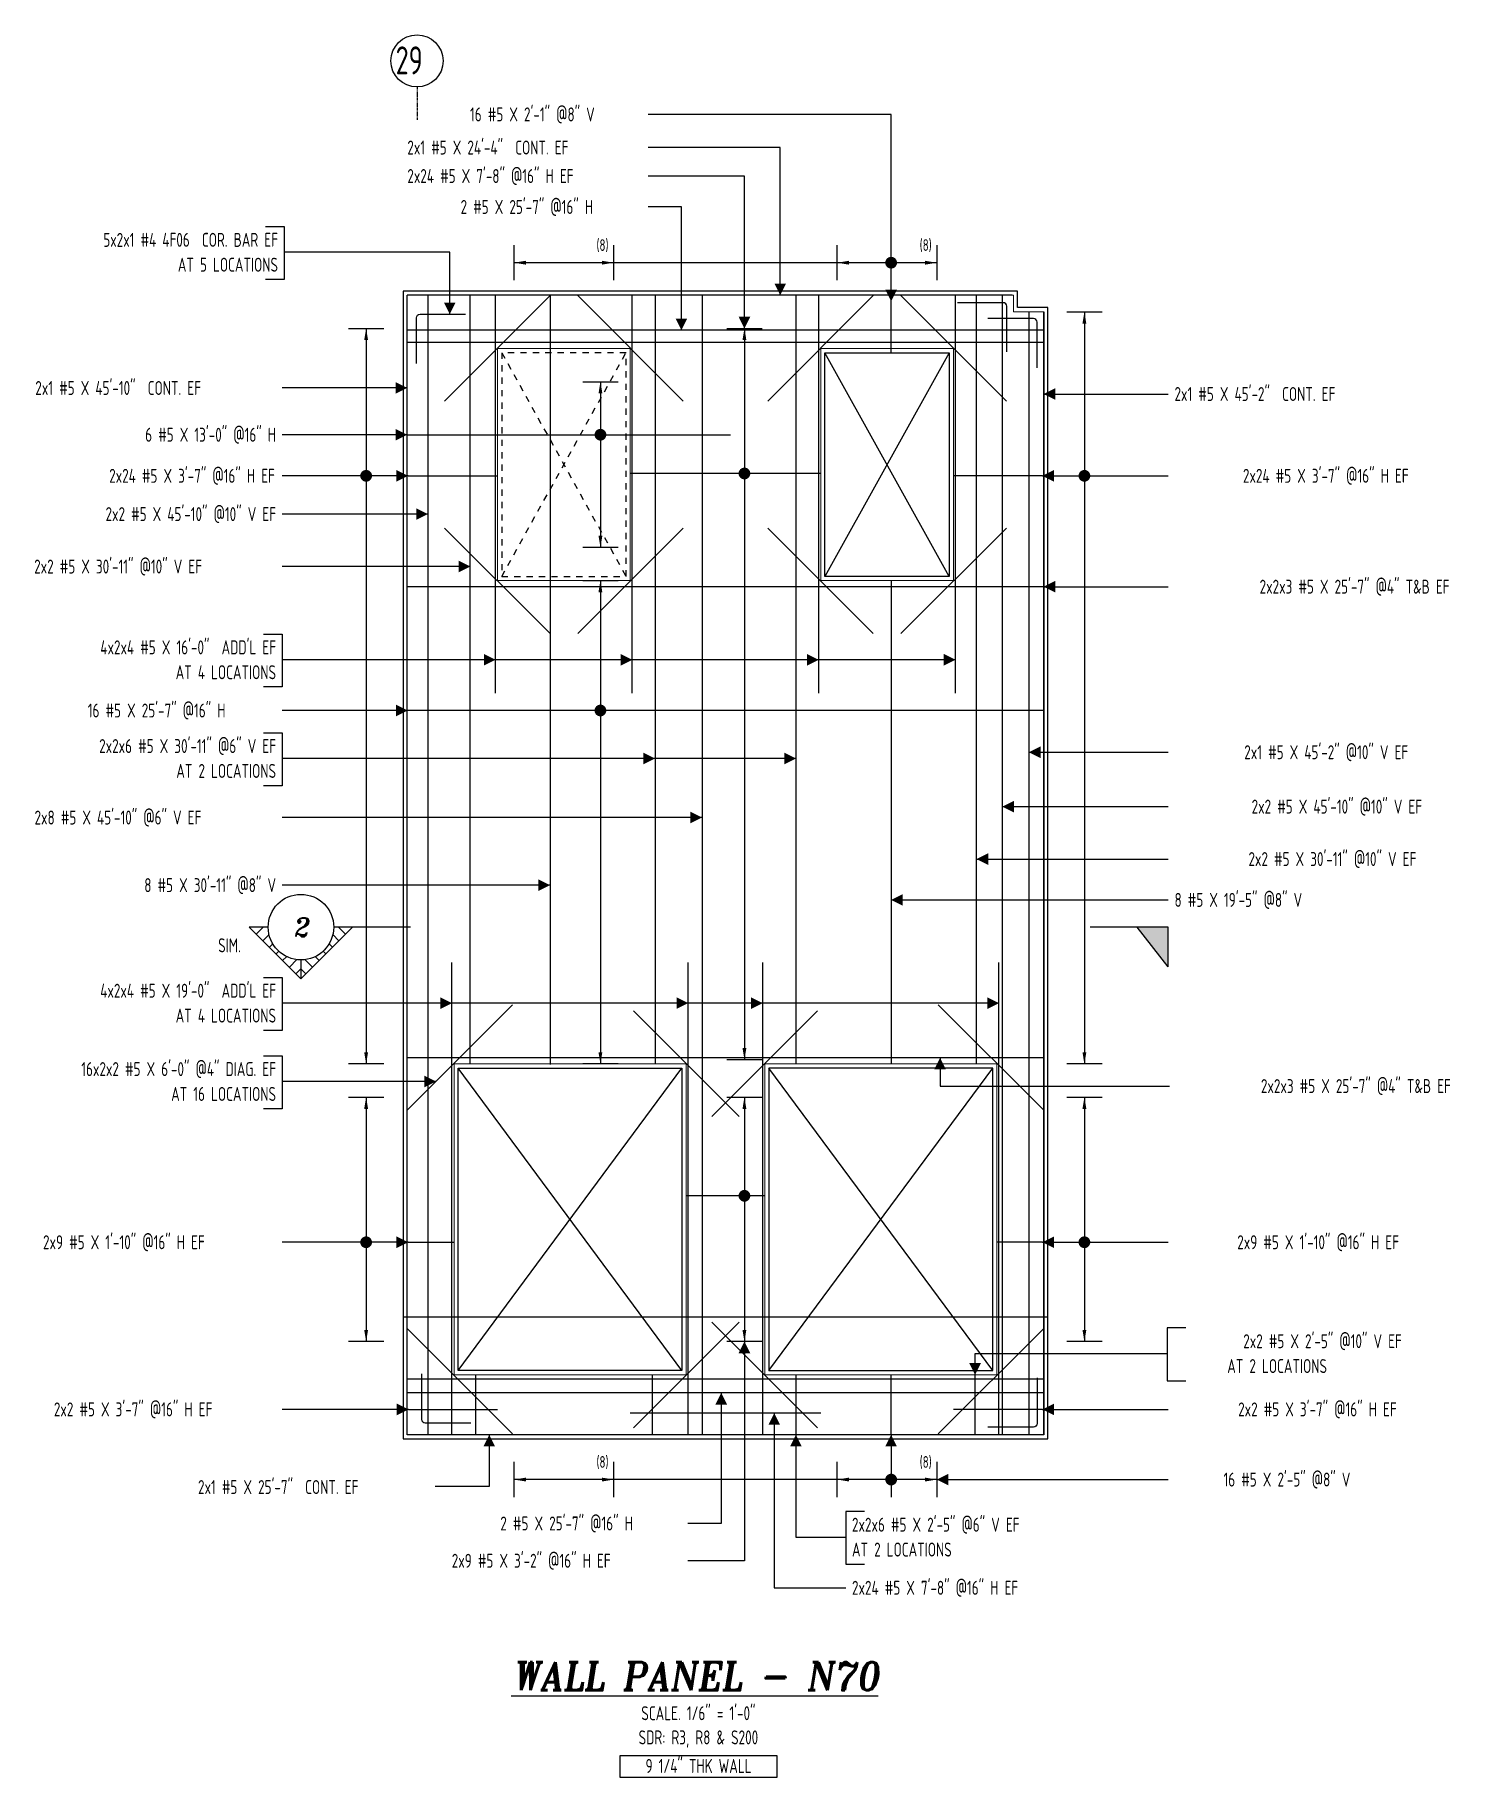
# Model space of a CAD drawing. Header units: inches. Extents: x -3675 to 11984, y -3832 to 1837.
# Drawn here: x 5011 to 5694, y -2281 to -1440 of the extents above; entities that cross this region are included whole.
import ezdxf
from ezdxf.enums import TextEntityAlignment as Align

# ---------------------------------------------------------------- set-up
doc = ezdxf.new("R2010")
doc.units = ezdxf.units.IN
doc.header["$MEASUREMENT"] = 0
doc.linetypes.add('HIDDEN', pattern=[6, 3, -3])
doc.linetypes.add('PHANTOM', pattern=[2.5, 1.25, -0.25, 0.25, -0.25, 0.25, -0.25])
doc.layers.get('0').update_dxf_attribs({"linetype": 'CONTINUOUS'})
for name, color, linetype in [('0-25', 7, 'CONTINUOUS'), ('0-25TEXT', 7, 'CONTINUOUS'), ('0-35', 3, 'CONTINUOUS'), ('0-35TEXT', 3, 'CONTINUOUS'), ('0-50', 10, 'CONTINUOUS'), ('3', 3, 'CONTINUOUS'), ('BAR-LBL', 2, 'CONTINUOUS'), ('GRID', 8, 'PHANTOM'), ('Hatch', 253, 'CONTINUOUS'), ('hidden', 7, 'HIDDEN'), ('INTERMEDIATERANGELAY', 7, 'CONTINUOUS'), ('RANGELAY', 7, 'CONTINUOUS'), ('REBARS', 4, 'CONTINUOUS')]:
    doc.layers.add(name, color=color, linetype=linetype)
doc.layers.add('COVER', color=6, linetype='CONTINUOUS', lineweight=0, plot=False)
doc.styles.add('AR', font='ARCHQUIK.shx', dxfattribs={"width": 0.8})
doc.styles.add('ROMANT', font='romant')

msp = doc.modelspace()

# ---------------------------------------------------------------- texts
at = {"color": 7, "linetype": 'Continuous', "style": 'ROMANT', "oblique": 9, "width": 0.95}
msp.add_text('%%UWALL PANEL - N70', height=13.5, dxfattribs=at).set_placement((5330.00773, -2239.37124), align=Align.CENTER)
at = {"layer": '0-25TEXT', "style": 'AR', "width": 0.8}
for p in [(5290.44832, -1544.71889), (5446.44135, -1544.71889), (5290.44832, -2132.00303), (5446.44135, -2132.00303)]:
    msp.add_text(' (8) ', height=5.669291, rotation=359.99999693, dxfattribs=at).set_placement(p, align=Align.RIGHT)
at = {"layer": '0-35TEXT', "style": 'AR', "width": 0.8}
for s, p in [('AT 5 LOCATIONS', (5128.46755, -1554.72482)), ('AT 4 LOCATIONS', (5127.52263, -1751.40886)), ('AT 2 LOCATIONS', (5127.52263, -1799.04294)), ('AT 4 LOCATIONS', (5127.52263, -1917.11632)), ('AT 16 LOCATIONS', (5127.52263, -1954.94329)), ('AT 2 LOCATIONS', (5634.76502, -2086.27315))]:
    msp.add_text(s, height=6.7498312, dxfattribs=at).set_placement(p, align=Align.RIGHT)
for s, height, p in [('SIM.', 6.749831, (5099.58904, -1883.22306)), ('AT 2 LOCATIONS', 6.7498312, (5405.50534, -2174.83213))]:
    msp.add_text(s, height=height, dxfattribs=at).set_placement(p)
for s, p in [('SCALE. 1/6" = 1\'-0"', (5331.37961, -2253.81813)), ('SDR: R3, R8 & S200', (5331.37961, -2265.48633)), ('9 1/4" THK WALL', (5331.45653, -2279.27435))]:
    msp.add_text(s, height=6.7498312, dxfattribs=at).set_placement(p, align=Align.CENTER)
at = {"layer": '0-50', "style": 'AR', "width": 0.8}
msp.add_text('29', height=13.5, dxfattribs=at).set_placement((5185.2553, -1459.48096))
at = {"layer": 'BAR-LBL', "style": 'AR', "width": 0.8}
for s, p in [('16 #5 X 2\'-1" @8" V', (5221.15739, -1482.18678)), ('2x1 #5 X 24\'-4"  CONT. EF', (5190.90375, -1498.17929)), ('2x24 #5 X 7\'-8" @16" H EF', (5190.90375, -1511.93257)), ('2 #5 X 25\'-7" @16" H', (5216.5976, -1526.85728)), ('2x1 #5 X 45\'-10"  CONT. EF', (5011.34172, -1614.22893)), ('2x1 #5 X 45\'-2"  CONT. EF', (5561.15733, -1617.13264)), ('2x2 #5 X 30\'-11" @10" V EF', (5010.78316, -1700.40175)), ('16 #5 X 25\'-7" @16" H', (5036.6632, -1769.8792)), ('2x8 #5 X 45\'-10" @6" V EF', (5010.96935, -1821.54253)), ('8 #5 X 19\'-5" @8" V', (5561.15733, -1861.2937)), ('2x9 #5 X 1\'-10" @16" H EF', (5015.06681, -2026.51187)), ('2x2 #5 X 3\'-7" @16" H EF', (5020.28005, -2107.17646)), ('2x1 #5 X 25\'-7"  CONT. EF', (5089.87276, -2144.67026)), ('2 #5 X 25\'-7" @16" H', (5235.79231, -2162.2431)), ('2x2x6 #5 X 2\'-5" @6" V EF', (5405.50534, -2162.83339)), ('2x9 #5 X 3\'-2" @16" H EF', (5212.3327, -2180.244)), ('2x24 #5 X 7\'-8" @16" H EF', (5405.50534, -2193.28907))]:
    msp.add_text(s, height=6.7492913, dxfattribs=at).set_placement(p)
for s, p in [('5x2x1 #4 4F06  COR. BAR EF', (5128.46755, -1542.72608)), ('6 #5 X 13\'-0" @16" H', (5127.52263, -1636.78609)), ('2x24 #5 X 3\'-7" @16" H EF', (5126.9654, -1656.61971)), ('2x24 #5 X 3\'-7" @16" H EF', (5674.17305, -1656.61971)), ('2x2 #5 X 45\'-10" @10" V EF', (5127.52263, -1675.0975)), ('2x2x3 #5 X 25\'-7" @4" T&B EF', (5693.90891, -1710.11652)), ('4x2x4 #5 X 16\'-0"  ADD\'L EF', (5127.52263, -1739.41012)), ('2x2x6 #5 X 30\'-11" @6" V EF', (5127.52263, -1787.0442)), ('2x1 #5 X 45\'-2" @10" V EF', (5673.98686, -1790.01519)), ('2x2 #5 X 45\'-10" @10" V EF', (5680.68961, -1816.27878)), ('2x2 #5 X 30\'-11" @10" V EF', (5677.8968, -1841.58303)), ('8 #5 X 30\'-11" @8" V', (5127.52263, -1854.17069)), ('4x2x4 #5 X 19\'-0"  ADD\'L EF', (5127.52263, -1905.11758)), ('16x2x2 #5 X 6\'-0" @4" DIAG. EF', (5127.52263, -1942.94455)), ('2x2x3 #5 X 25\'-7" @4" T&B EF', (5694.53853, -1951.14682)), ('2x9 #5 X 1\'-10" @16" H EF', (5669.51837, -2026.51187)), ('2x2 #5 X 2\'-5" @10" V EF', (5670.87944, -2074.27441)), ('2x2 #5 X 3\'-7" @16" H EF', (5668.40124, -2107.17646)), ('16 #5 X 2\'-5" @8" V', (5646.05876, -2141.04697))]:
    msp.add_text(s, height=6.7492913, dxfattribs=at).set_placement(p, align=Align.RIGHT)

# ---------------------------------------------------------------- blocks, each defined once
blk = doc.blocks.new('leadrblk')
blk.add_lwpolyline([(0, 0, 0, 1, 0), (1, 0, 1, 1, 0)], format="xyseb")
blk = doc.blocks.new('SECTARO')
at = {"linetype": 'Continuous'}
blk.add_line((33.32, 16.99), (20.13, 0), dxfattribs=at)
for p, q in [((33.32, 16.99), (33.32, 0)), ((33.32, 0), (0, 0))]:
    blk.add_line(p, q)
for points in [[(33.32, 0), (33.32, 16.99), (33.32, 0), (20.13, 0)], [(33.32, 16.99), (20.13, 0), (33.32, 0), (33.32, 16.99)]]:
    blk.add_solid(points, dxfattribs=at)
blk = doc.blocks.new('*X3')
at = {"color": 0, "linetype": 'Continuous'}
for p, q in [((-1.108, 0.278), (-1.075, 0.312)), ((-1.081, 0.217), (-1.031, 0.267)), ((-1.013, 0.197), (-0.986, 0.223)), ((-0.96, 0.161), (-0.942, 0.179)), ((-0.92, 0.112), (-0.898, 0.135)), ((-0.895, 0.05), (-0.854, 0.091)), ((-0.856, 0), (-0.81, 0.046)), ((-0.768, 0), (-0.765, 0.002))]:
    blk.add_line(p, q, dxfattribs=at)
blk = doc.blocks.new('*X2')
at = {"color": 0, "linetype": 'Continuous'}
for p, q in [((-1.108, 0.278), (-1.075, 0.312)), ((-0.96, 0.161), (-0.942, 0.179)), ((-0.856, 0), (-0.81, 0.046))]:
    blk.add_line(p, q, dxfattribs=at)
blk = doc.blocks.new('SECTNU')
at = {"linetype": 'Continuous'}
blk.add_line((-24.74, 0), (-32.81, 0), dxfattribs=at)
blk.add_line((0, 0), (-24.74, 0))
at = {"layer": '3'}
for p, q in [((-68.89, 0), (-46.81, 22.07)), ((-60.81, 0), (-68.89, 0))]:
    blk.add_line(p, q, dxfattribs=at)
at = {"layer": '3', "linetype": 'Continuous'}
blk.add_line((-46.81, 14), (-46.81, 22.07), dxfattribs=at)
at = {"layer": '3'}
for points in [[(-46.81, 22.07), (-24.74, 0), (-32.81, 0, 1)], [(-32.81, 0, 0.414214), (-46.81, 14)]]:
    blk.add_lwpolyline(points, format="xyb", dxfattribs=at)
for start, end in [(90, 180), (180, 0)]:
    blk.add_arc((-46.81, 0), 14, start, end, dxfattribs=at)
at = {"linetype": 'Continuous', "xscale": -64, "yscale": 64, "zscale": 64, "rotation": 359.9999999999999}
blk.add_blockref('*X3', (-117.73, 0), dxfattribs=at)
at = {"linetype": 'Continuous', "xscale": 64, "yscale": 64, "zscale": 64}
for name in ['*X3', '*X2']:
    blk.add_blockref(name, (24.1, 0), dxfattribs=at)
at = {"linetype": 'Continuous', "style": 'ROMANT', "oblique": 9, "width": 0.9}
blk.add_attdef('NO', text='', height=8, dxfattribs=at).set_placement((-46.81, 0), align=Align.MIDDLE)
blk = doc.blocks.new('*U404', base_point=(5190.82, -1633.72))
at = {"layer": 'REBARS', "color": 0}
blk.add_lwpolyline([(5190.82, -1633.41), (5346.82, -1633.41)], dxfattribs=at)
blk = doc.blocks.new('rendmark')
at = {"color": 4}
blk.add_line((0, -3), (0, 3), dxfattribs=at)
blk = doc.blocks.new('rarrow')
at = {"color": 7}
blk.add_solid([(2, -0.33), (2, 0.33), (0, 0)], dxfattribs=at)
blk = doc.blocks.new('*U1083', base_point=(5284.1, -1607.83))
at = {"layer": 'RANGELAY'}
blk.add_line((5284.1, -1607.83), (5284.1, -1687.79), dxfattribs=at)
at = {"layer": 'RANGELAY', "xscale": 2.834645669291339, "yscale": 2.834645669291339}
for name, p, rotation in [('rendmark', (5284.1, -1607.83), 269.9999999999999), ('rarrow', (5284.1, -1607.83), 269.9999999999999), ('rendmark', (5284.1, -1687.79), 89.999996929531), ('rarrow', (5284.1, -1687.79), 89.999996929531)]:
    blk.add_blockref(name, p, dxfattribs=dict(at, rotation=rotation))
blk = doc.blocks.new('VPM6F48E1')
at = {"const_width": 1}
blk.add_lwpolyline([(-0.5, 0, 1), (0.5, 0, 1)], format="xyb", close=True, dxfattribs=at)
blk = doc.blocks.new('*U976', base_point=(5260.11, -1566.37))
at = {"layer": 'REBARS', "color": 0}
blk.add_lwpolyline([(5259.79, -1566.37), (5259.79, -1937.37)], dxfattribs=at)
blk = doc.blocks.new('*U646', base_point=(5424.72, -1704.08))
at = {"layer": 'REBARS', "color": 0}
blk.add_lwpolyline([(5424.41, -1704.08), (5424.41, -1937.08)], dxfattribs=at)
blk = doc.blocks.new('*U1023', base_point=(5233.75, -1758.08))
at = {"layer": 'REBARS', "color": 0}
blk.add_lwpolyline([(5233.44, -1758.08), (5233.44, -1566.08)], dxfattribs=at)
blk = doc.blocks.new('*U1024', base_point=(5299.14, -1758.08))
at = {"layer": 'REBARS', "color": 0}
blk.add_lwpolyline([(5299.45, -1758.08), (5299.45, -1566.08)], dxfattribs=at)
blk = doc.blocks.new('*U1025', base_point=(5389.75, -1758.08))
at = {"layer": 'REBARS', "color": 0}
blk.add_lwpolyline([(5389.43, -1758.08), (5389.43, -1566.08)], dxfattribs=at)
blk = doc.blocks.new('*U1026', base_point=(5455.13, -1758.08))
at = {"layer": 'REBARS', "color": 0}
blk.add_lwpolyline([(5455.44, -1758.08), (5455.44, -1566.08)], dxfattribs=at)
blk = doc.blocks.new('*U837', base_point=(5351.24, -2061.97))
at = {"layer": 'REBARS', "color": 0}
blk.add_lwpolyline([(5351.02, -2061.75), (5300.11, -2112.66)], dxfattribs=at)
blk = doc.blocks.new('*U838', base_point=(5351.24, -1962.2))
at = {"layer": 'REBARS', "color": 0}
blk.add_lwpolyline([(5351.02, -1962.42), (5300.11, -1911.51)], dxfattribs=at)
blk = doc.blocks.new('*U839', base_point=(5498.29, -2064.92))
at = {"layer": 'REBARS', "color": 0}
blk.add_lwpolyline([(5498.07, -2064.7), (5447.15, -2115.61)], dxfattribs=at)
blk = doc.blocks.new('*U840', base_point=(5337.64, -2061.97))
at = {"layer": 'REBARS', "color": 0}
blk.add_lwpolyline([(5337.86, -2061.75), (5388.78, -2112.66)], dxfattribs=at)
blk = doc.blocks.new('*U841', base_point=(5498.29, -1959.25))
at = {"layer": 'REBARS', "color": 0}
blk.add_lwpolyline([(5498.07, -1959.47), (5447.15, -1908.55)], dxfattribs=at)
blk = doc.blocks.new('*U842', base_point=(5337.64, -1962.2))
at = {"layer": 'REBARS', "color": 0}
blk.add_lwpolyline([(5337.86, -1962.42), (5388.78, -1911.51)], dxfattribs=at)
blk = doc.blocks.new('*U843', base_point=(5324.25, -1678.68))
at = {"layer": 'REBARS', "color": 0}
blk.add_lwpolyline([(5324.03, -1678.46), (5273.11, -1729.37)], dxfattribs=at)
blk = doc.blocks.new('*U844', base_point=(5208.64, -1678.68))
at = {"layer": 'REBARS', "color": 0}
blk.add_lwpolyline([(5208.86, -1678.46), (5259.78, -1729.37)], dxfattribs=at)
blk = doc.blocks.new('*U845', base_point=(5324.25, -1616.95))
at = {"layer": 'REBARS', "color": 0}
blk.add_lwpolyline([(5324.03, -1617.17), (5273.11, -1566.26)], dxfattribs=at)
blk = doc.blocks.new('*U846', base_point=(5208.64, -1616.95))
at = {"layer": 'REBARS', "color": 0}
blk.add_lwpolyline([(5208.86, -1617.17), (5259.78, -1566.26)], dxfattribs=at)
blk = doc.blocks.new('*U847', base_point=(5480.24, -1678.68))
at = {"layer": 'REBARS', "color": 0}
blk.add_lwpolyline([(5480.02, -1678.46), (5429.11, -1729.37)], dxfattribs=at)
blk = doc.blocks.new('*U848', base_point=(5364.64, -1678.68))
at = {"layer": 'REBARS', "color": 0}
blk.add_lwpolyline([(5364.86, -1678.46), (5415.77, -1729.37)], dxfattribs=at)
blk = doc.blocks.new('*U849', base_point=(5480.24, -1616.95))
at = {"layer": 'REBARS', "color": 0}
blk.add_lwpolyline([(5480.02, -1617.17), (5429.11, -1566.26)], dxfattribs=at)
blk = doc.blocks.new('*U850', base_point=(5364.64, -1616.95))
at = {"layer": 'REBARS', "color": 0}
blk.add_lwpolyline([(5364.86, -1617.17), (5415.77, -1566.26)], dxfattribs=at)
blk = doc.blocks.new('*U765', base_point=(5495.07, -2112.59))
at = {"layer": 'REBARS', "color": 0}
blk.add_lwpolyline([(5494.82, -2088.59), (5494.82, -2110.59, -0.414214), (5493.07, -2112.34), (5471.07, -2112.34)], format="xyb", dxfattribs=at)
blk = doc.blocks.new('*U766', base_point=(5197.54, -2110.59))
at = {"layer": 'REBARS', "color": 0}
blk.add_lwpolyline([(5197.79, -2086.59), (5197.79, -2108.59, 0.414214), (5199.54, -2110.34), (5221.54, -2110.34)], format="xyb", dxfattribs=at)
blk = doc.blocks.new('*U990', base_point=(5190.5, -2116.08))
at = {"layer": 'REBARS', "color": 0}
blk.add_lwpolyline([(5190.82, -2116.08), (5190.82, -1566.08)], dxfattribs=at)
blk = doc.blocks.new('*U963', base_point=(5497.75, -2116.08))
at = {"layer": 'REBARS', "color": 0}
blk.add_lwpolyline([(5498.07, -2116.08), (5498.07, -1574.08)], dxfattribs=at)
blk = doc.blocks.new('*U661', base_point=(5424.1, -1594.04))
at = {"layer": 'REBARS', "color": 0}
blk.add_lwpolyline([(5424.41, -1594.04), (5424.41, -1569.04)], dxfattribs=at)
blk = doc.blocks.new('*U767', base_point=(5495.07, -1577.08))
at = {"layer": 'REBARS', "color": 0}
blk.add_lwpolyline([(5494.82, -1601.08), (5494.82, -1579.08, 0.414214), (5493.07, -1577.33), (5471.07, -1577.33)], format="xyb", dxfattribs=at)
blk = doc.blocks.new('*U712', base_point=(5498.07, -1766.82))
at = {"layer": 'REBARS', "color": 0}
blk.add_lwpolyline([(5498.07, -1766.5), (5191.07, -1766.5)], dxfattribs=at)
blk = doc.blocks.new('*U1082', base_point=(5284.08, -1703.79))
at = {"layer": 'RANGELAY'}
blk.add_line((5284.08, -1703.79), (5284.08, -1937.08), dxfattribs=at)
at = {"layer": 'RANGELAY', "xscale": 2.834645669291339, "yscale": 2.834645669291339}
for name, p, rotation in [('rendmark', (5284.08, -1703.79), 269.9999999999999), ('rarrow', (5284.08, -1703.79), 269.9999999999999), ('rarrow', (5284.08, -1937.08), 89.999996929531), ('rendmark', (5284.08, -1937.08), 89.999996929531)]:
    blk.add_blockref(name, p, dxfattribs=dict(at, rotation=rotation))
blk = doc.blocks.new('VPM6F5261')
at = {"const_width": 1}
blk.add_lwpolyline([(-0.5, 0, 1), (0.5, 0, 1)], format="xyb", close=True, dxfattribs=at)
blk = doc.blocks.new('*U783', base_point=(5482.82, -1566.4))
at = {"layer": 'REBARS', "color": 0}
blk.add_lwpolyline([(5482.82, -1566.08), (5190.82, -1566.08)], dxfattribs=at)
blk = doc.blocks.new('*U964', base_point=(5498.38, -1574.08))
at = {"layer": 'REBARS', "color": 0}
blk.add_lwpolyline([(5498.07, -1574.08), (5498.07, -2116.08)], dxfattribs=at)
blk = doc.blocks.new('*U768', base_point=(5480.44, -1569.43))
at = {"layer": 'REBARS', "color": 0}
blk.add_lwpolyline([(5480.19, -1593.43), (5480.19, -1571.43, 0.414214), (5478.44, -1569.68), (5456.44, -1569.68)], format="xyb", dxfattribs=at)
blk = doc.blocks.new('*U962', base_point=(5491.18, -1574.08))
at = {"layer": 'REBARS', "color": 0}
blk.add_lwpolyline([(5490.87, -1574.08), (5490.87, -2116.08)], dxfattribs=at)
blk = doc.blocks.new('*U769', base_point=(5195.02, -1575.02))
at = {"layer": 'REBARS', "color": 0}
blk.add_lwpolyline([(5195.27, -1599.02), (5195.27, -1577.02, -0.414214), (5197.02, -1575.27), (5219.02, -1575.27)], format="xyb", dxfattribs=at)
blk = doc.blocks.new('*U711', base_point=(5497.82, -2115.77))
at = {"layer": 'REBARS', "color": 0}
blk.add_lwpolyline([(5497.82, -2116.08), (5190.82, -2116.08)], dxfattribs=at)
blk = doc.blocks.new('*U989', base_point=(5333.45, -1566.08))
at = {"layer": 'REBARS', "color": 0}
blk.add_lwpolyline([(5333.14, -1566.08), (5333.14, -2116.08)], dxfattribs=at)
blk = doc.blocks.new('*U974', base_point=(5310.75, -1566.08))
at = {"layer": 'REBARS', "color": 0}
blk.add_lwpolyline([(5310.44, -1566.08), (5310.44, -1937.08)], dxfattribs=at)
blk = doc.blocks.new('*U975', base_point=(5378.75, -1566.08))
at = {"layer": 'REBARS', "color": 0}
blk.add_lwpolyline([(5378.43, -1566.08), (5378.43, -1937.08)], dxfattribs=at)
blk = doc.blocks.new('*U851', base_point=(5190.6, -2064.92))
at = {"layer": 'REBARS', "color": 0}
blk.add_lwpolyline([(5190.82, -2064.7), (5241.73, -2115.61)], dxfattribs=at)
blk = doc.blocks.new('*U852', base_point=(5190.6, -1959.25))
at = {"layer": 'REBARS', "color": 0}
blk.add_lwpolyline([(5190.82, -1959.47), (5241.73, -1908.55)], dxfattribs=at)
blk = doc.blocks.new('*U910', base_point=(5212.75, -2116.08))
at = {"layer": 'REBARS', "color": 0}
blk.add_lwpolyline([(5212.44, -2116.08), (5212.44, -1888.08)], dxfattribs=at)
blk = doc.blocks.new('*U911', base_point=(5326.13, -2116.08))
at = {"layer": 'REBARS', "color": 0}
blk.add_lwpolyline([(5326.44, -2116.08), (5326.44, -1888.08)], dxfattribs=at)
blk = doc.blocks.new('*U912', base_point=(5362.75, -2116.08))
at = {"layer": 'REBARS', "color": 0}
blk.add_lwpolyline([(5362.44, -2116.08), (5362.44, -1888.08)], dxfattribs=at)
blk = doc.blocks.new('*U913', base_point=(5476.13, -2116.08))
at = {"layer": 'REBARS', "color": 0}
blk.add_lwpolyline([(5476.44, -2116.08), (5476.44, -1888.08)], dxfattribs=at)
blk = doc.blocks.new('*U655', base_point=(5309.31, -2087.08))
at = {"layer": 'REBARS', "color": 0}
blk.add_lwpolyline([(5309, -2087.08), (5309, -2116.08)], dxfattribs=at)
blk = doc.blocks.new('*U656', base_point=(5378.75, -2087.08))
at = {"layer": 'REBARS', "color": 0}
blk.add_lwpolyline([(5378.43, -2087.08), (5378.43, -2116.08)], dxfattribs=at)
blk = doc.blocks.new('*U709', base_point=(5498.07, -2088.9))
at = {"layer": 'REBARS', "color": 0}
blk.add_lwpolyline([(5498.07, -2089.22), (5191.07, -2089.22)], dxfattribs=at)
blk = doc.blocks.new('*U710', base_point=(5498.07, -1934.45))
at = {"layer": 'REBARS', "color": 0}
blk.add_lwpolyline([(5498.07, -1934.14), (5191.07, -1934.14)], dxfattribs=at)
blk = doc.blocks.new('*U1203', base_point=(5446.44, -1550.39))
at = {"layer": 'INTERMEDIATERANGELAY'}
blk.add_line((5398.43, -1550.39), (5290.45, -1550.39), dxfattribs=at)
at = {"layer": 'RANGELAY'}
for p, q in [((5290.45, -1550.39), (5242.44, -1550.39)), ((5446.44, -1550.39), (5398.43, -1550.39))]:
    blk.add_line(p, q, dxfattribs=at)
at = {"layer": 'RANGELAY', "xscale": 2.834645669291339, "yscale": 2.834645669291339}
for name, p, rotation in [('rendmark', (5242.44, -1550.39), 359.999996929531), ('rendmark', (5290.45, -1550.39), 180), ('rendmark', (5398.43, -1550.39), 359.999996929531), ('rendmark', (5446.44, -1550.39), 180), ('rarrow', (5242.44, -1550.39), 359.999996929531), ('rarrow', (5290.45, -1550.39), 180), ('rarrow', (5398.43, -1550.39), 359.999996929531), ('rarrow', (5446.44, -1550.39), 180)]:
    blk.add_blockref(name, p, dxfattribs=dict(at, rotation=rotation))
blk = doc.blocks.new('VPM6F5BA1')
at = {"const_width": 1}
blk.add_lwpolyline([(-0.5, 0, 1), (0.5, 0, 1)], format="xyb", close=True, dxfattribs=at)
blk = doc.blocks.new('*U973', base_point=(5221.59, -1937.08))
at = {"layer": 'REBARS', "color": 0}
blk.add_lwpolyline([(5221.28, -1937.08), (5221.28, -1566.08)], dxfattribs=at)
blk = doc.blocks.new('*U988', base_point=(5200.5, -1566.08))
at = {"layer": 'REBARS', "color": 0}
blk.add_lwpolyline([(5200.82, -1566.08), (5200.82, -2116.08)], dxfattribs=at)
blk = doc.blocks.new('*U677', base_point=(5191.44, -2104.11))
at = {"layer": 'REBARS', "color": 0}
blk.add_lwpolyline([(5191.44, -2103.8), (5234.44, -2103.8)], dxfattribs=at)
blk = doc.blocks.new('*U708', base_point=(5497.82, -2096.14))
at = {"layer": 'REBARS', "color": 0}
blk.add_lwpolyline([(5497.82, -2095.83), (5190.82, -2095.83)], dxfattribs=at)
blk = doc.blocks.new('*U676', base_point=(5497.44, -2104.11))
at = {"layer": 'REBARS', "color": 0}
blk.add_lwpolyline([(5497.44, -2103.8), (5454.44, -2103.8)], dxfattribs=at)
blk = doc.blocks.new('*U651', base_point=(5424.1, -2116.08))
at = {"layer": 'REBARS', "color": 0}
blk.add_lwpolyline([(5424.41, -2116.08), (5424.41, -2087.08)], dxfattribs=at)
blk = doc.blocks.new('*U1200', base_point=(5446.44, -2137.67))
at = {"layer": 'INTERMEDIATERANGELAY'}
blk.add_line((5398.43, -2137.67), (5290.45, -2137.67), dxfattribs=at)
at = {"layer": 'RANGELAY'}
for p, q in [((5290.45, -2137.67), (5242.44, -2137.67)), ((5446.44, -2137.67), (5398.43, -2137.67))]:
    blk.add_line(p, q, dxfattribs=at)
at = {"layer": 'RANGELAY', "xscale": 2.834645669291339, "yscale": 2.834645669291339}
for name, p, rotation in [('rendmark', (5242.44, -2137.67), 359.999996929531), ('rendmark', (5290.45, -2137.67), 180), ('rendmark', (5398.43, -2137.67), 359.999996929531), ('rendmark', (5446.44, -2137.67), 180), ('rarrow', (5242.44, -2137.67), 359.999996929531), ('rarrow', (5290.45, -2137.67), 180), ('rarrow', (5398.43, -2137.67), 359.999996929531), ('rarrow', (5446.44, -2137.67), 180)]:
    blk.add_blockref(name, p, dxfattribs=dict(at, rotation=rotation))
blk = doc.blocks.new('VPM6F5FE1')
at = {"const_width": 1}
blk.add_lwpolyline([(-0.5, 0, 1), (0.5, 0, 1)], format="xyb", close=True, dxfattribs=at)
blk = doc.blocks.new('*U707', base_point=(5497.82, -1583.31))
at = {"layer": 'REBARS', "color": 0}
blk.add_lwpolyline([(5497.82, -1582.99), (5190.82, -1582.99)], dxfattribs=at)
blk = doc.blocks.new('*U1081', base_point=(5171, -1953.08))
at = {"layer": 'RANGELAY'}
blk.add_line((5171, -1953.08), (5171, -2071.08), dxfattribs=at)
at = {"layer": 'RANGELAY', "xscale": 2.834645669291339, "yscale": 2.834645669291339}
for name, p, rotation in [('rendmark', (5171, -1953.08), 269.9999999999999), ('rarrow', (5171, -1953.08), 269.9999999999999), ('rarrow', (5171, -2071.08), 89.999996929531), ('rendmark', (5171, -2071.08), 89.999996929531)]:
    blk.add_blockref(name, p, dxfattribs=dict(at, rotation=rotation))
blk = doc.blocks.new('VPM6F6141')
at = {"const_width": 1}
blk.add_lwpolyline([(-0.5, 0, 1), (0.5, 0, 1)], format="xyb", close=True, dxfattribs=at)
blk = doc.blocks.new('*U1016', base_point=(5191.24, -2023.45))
at = {"layer": 'REBARS', "color": 0}
blk.add_lwpolyline([(5191.24, -2023.14), (5213.24, -2023.14)], dxfattribs=at)
blk = doc.blocks.new('*U1080', base_point=(5171, -1582.08))
at = {"layer": 'RANGELAY'}
blk.add_line((5171, -1582.08), (5171, -1937.08), dxfattribs=at)
at = {"layer": 'RANGELAY', "xscale": 2.834645669291339, "yscale": 2.834645669291339}
for name, p, rotation in [('rendmark', (5171, -1582.08), 269.9999999999999), ('rarrow', (5171, -1582.08), 269.9999999999999), ('rarrow', (5171, -1937.08), 89.999996929531), ('rendmark', (5171, -1937.08), 89.999996929531)]:
    blk.add_blockref(name, p, dxfattribs=dict(at, rotation=rotation))
blk = doc.blocks.new('VPM6F6241')
at = {"const_width": 1}
blk.add_lwpolyline([(-0.5, 0, 1), (0.5, 0, 1)], format="xyb", close=True, dxfattribs=at)
blk = doc.blocks.new('*U675', base_point=(5191.24, -1653.56))
at = {"layer": 'REBARS', "color": 0}
blk.add_lwpolyline([(5191.24, -1653.25), (5234.24, -1653.25)], dxfattribs=at)
blk = doc.blocks.new('*U1079', base_point=(5517.68, -1953.08))
at = {"layer": 'RANGELAY'}
blk.add_line((5517.68, -1953.08), (5517.68, -2071.08), dxfattribs=at)
at = {"layer": 'RANGELAY', "xscale": 2.834645669291339, "yscale": 2.834645669291339}
for name, p, rotation in [('rendmark', (5517.68, -1953.08), 269.9999999999999), ('rarrow', (5517.68, -1953.08), 269.9999999999999), ('rarrow', (5517.68, -2071.08), 89.999996929531), ('rendmark', (5517.68, -2071.08), 89.999996929531)]:
    blk.add_blockref(name, p, dxfattribs=dict(at, rotation=rotation))
blk = doc.blocks.new('VPM6F6341')
at = {"const_width": 1}
blk.add_lwpolyline([(-0.5, 0, 1), (0.5, 0, 1)], format="xyb", close=True, dxfattribs=at)
blk = doc.blocks.new('*U1015', base_point=(5497.44, -2023.45))
at = {"layer": 'REBARS', "color": 0}
blk.add_lwpolyline([(5497.44, -2023.14), (5475.44, -2023.14)], dxfattribs=at)
blk = doc.blocks.new('*U1078', base_point=(5517.68, -1574.08))
at = {"layer": 'RANGELAY'}
blk.add_line((5517.68, -1574.08), (5517.68, -1937.08), dxfattribs=at)
at = {"layer": 'RANGELAY', "xscale": 2.834645669291339, "yscale": 2.834645669291339}
for name, p, rotation in [('rendmark', (5517.68, -1574.08), 269.9999999999999), ('rarrow', (5517.68, -1574.08), 269.9999999999999), ('rarrow', (5517.68, -1937.08), 89.999996929531), ('rendmark', (5517.68, -1937.08), 89.999996929531)]:
    blk.add_blockref(name, p, dxfattribs=dict(at, rotation=rotation))
blk = doc.blocks.new('VPM6F6441')
at = {"const_width": 1}
blk.add_lwpolyline([(-0.5, 0, 1), (0.5, 0, 1)], format="xyb", close=True, dxfattribs=at)
blk = doc.blocks.new('*U674', base_point=(5497.44, -1653.56))
at = {"layer": 'REBARS', "color": 0}
blk.add_lwpolyline([(5497.44, -1653.25), (5454.44, -1653.25)], dxfattribs=at)
blk = doc.blocks.new('*U972', base_point=(5465.35, -1937.08))
at = {"layer": 'REBARS', "color": 0}
blk.add_lwpolyline([(5465.66, -1937.08), (5465.66, -1566.08)], dxfattribs=at)
blk = doc.blocks.new('*U987', base_point=(5478.38, -1566.08))
at = {"layer": 'REBARS', "color": 0}
blk.add_lwpolyline([(5478.07, -1566.08), (5478.07, -2116.08)], dxfattribs=at)
blk = doc.blocks.new('*U1077', base_point=(5353.6, -1582.08))
at = {"layer": 'RANGELAY'}
blk.add_line((5353.6, -1582.08), (5353.6, -1935.08), dxfattribs=at)
at = {"layer": 'RANGELAY', "xscale": 2.834645669291339, "yscale": 2.834645669291339}
for name, p, rotation in [('rendmark', (5353.6, -1582.08), 269.9999999999999), ('rarrow', (5353.6, -1582.08), 269.9999999999999), ('rarrow', (5353.6, -1935.08), 89.999996929531), ('rendmark', (5353.6, -1935.08), 89.999996929531)]:
    blk.add_blockref(name, p, dxfattribs=dict(at, rotation=rotation))
blk = doc.blocks.new('VPM6F6681')
at = {"const_width": 1}
blk.add_lwpolyline([(-0.5, 0, 1), (0.5, 0, 1)], format="xyb", close=True, dxfattribs=at)
blk = doc.blocks.new('*U735', base_point=(5390.45, -1652.43))
at = {"layer": 'REBARS', "color": 0}
blk.add_lwpolyline([(5390.45, -1652.11), (5298.45, -1652.11)], dxfattribs=at)
blk = doc.blocks.new('*U1076', base_point=(5353.6, -1953.08))
at = {"layer": 'RANGELAY'}
blk.add_line((5353.6, -1953.08), (5353.6, -2071.08), dxfattribs=at)
at = {"layer": 'RANGELAY', "xscale": 2.834645669291339, "yscale": 2.834645669291339}
for name, p, rotation in [('rendmark', (5353.6, -1953.08), 269.9999999999999), ('rarrow', (5353.6, -1953.08), 269.9999999999999), ('rarrow', (5353.6, -2071.08), 89.999996929531), ('rendmark', (5353.6, -2071.08), 89.999996929531)]:
    blk.add_blockref(name, p, dxfattribs=dict(at, rotation=rotation))
blk = doc.blocks.new('VPM6F6781')
at = {"const_width": 1}
blk.add_lwpolyline([(-0.5, 0, 1), (0.5, 0, 1)], format="xyb", close=True, dxfattribs=at)
blk = doc.blocks.new('*U1010', base_point=(5363.44, -2001.04))
at = {"layer": 'REBARS', "color": 0}
blk.add_lwpolyline([(5363.44, -2000.73), (5325.44, -2000.73)], dxfattribs=at)
blk = doc.blocks.new('*U653', base_point=(5224.26, -2116.08))
at = {"layer": 'REBARS', "color": 0}
blk.add_lwpolyline([(5223.95, -2116.08), (5223.95, -2087.08)], dxfattribs=at)
blk = doc.blocks.new('*U654', base_point=(5464.62, -2116.08))
at = {"layer": 'REBARS', "color": 0}
blk.add_lwpolyline([(5464.93, -2116.08), (5464.93, -2087.08)], dxfattribs=at)
blk = doc.blocks.new('*U705', base_point=(5498.07, -1706.43))
at = {"layer": 'REBARS', "color": 0}
blk.add_lwpolyline([(5498.07, -1706.74), (5191.07, -1706.74)], dxfattribs=at)
blk = doc.blocks.new('*U706', base_point=(5498.07, -1589.2))
at = {"layer": 'REBARS', "color": 0}
blk.add_lwpolyline([(5498.07, -1588.89), (5191.07, -1588.89)], dxfattribs=at)
blk = doc.blocks.new('*U734', base_point=(5390.45, -2105.87))
at = {"layer": 'REBARS', "color": 0}
blk.add_lwpolyline([(5390.45, -2105.56), (5298.45, -2105.56)], dxfattribs=at)

# ---------------------------------------------------------------- linework, layer by layer
at = {"layer": '0-25'}
for p, q in [((5452.44135, -1593.83433), (5392.43438, -1701.79415)), ((5452.44135, -1701.79415), (5392.43438, -1593.83433)), ((5215.44135, -2085.08433), (5323.44135, -1939.08387)), ((5323.44135, -2085.08433), (5215.44135, -1939.08387)), ((5473.44135, -2085.08433), (5365.44135, -1939.08387)), ((5365.44135, -2085.08433), (5473.44135, -1939.08387))]:
    msp.add_line(p, q, dxfattribs=at)
at = {"layer": '0-25TEXT'}
for points in [[(5424.40926, -1569.08474), (5424.40926, -1478.81213), (5307.19663, -1478.81213)], [(5370.85744, -1566.08433), (5370.85744, -1494.80464), (5307.10534, -1494.80464)], [(5353.59815, -1582.08433), (5353.59815, -1508.55792), (5307.10534, -1508.55792)], [(5323.18071, -1582.99459), (5323.18071, -1523.48263), (5307.10534, -1523.48263)], [(5122.46818, -1532.9771), (5131.46723, -1532.9771), (5131.46723, -1558.47442), (5122.46818, -1558.47442)], [(5211.37931, -1575.27074), (5211.37931, -1545.3508), (5131.46723, -1545.3508)], [(5190.81635, -1610.85428), (5130.52231, -1610.85428)], [(5498.06638, -1613.75799), (5558.15765, -1613.75799)], [(5190.81635, -1633.41146), (5130.52231, -1633.41145)], [(5191.23994, -1653.24507), (5130.52365, -1653.24507)], [(5497.44135, -1653.24507), (5558.15765, -1653.24507)], [(5200.81636, -1671.72286), (5130.52231, -1671.72286)], [(5221.27727, -1697.02711), (5130.52231, -1697.0271)], [(5498.06637, -1706.74187), (5558.15764, -1706.74187)], [(5121.52326, -1729.66114), (5130.52231, -1729.66114), (5130.52231, -1755.15846), (5121.52326, -1755.15846)], [(5455.44141, -1742.03484), (5130.52231, -1742.03484)], [(5191.09127, -1766.50455), (5130.52231, -1766.50455)], [(5121.52326, -1777.29522), (5130.52231, -1777.29522), (5130.52231, -1802.79254), (5121.52326, -1802.79254)], [(5378.43438, -1789.66891), (5130.52231, -1789.66892)], [(5490.86961, -1786.64055), (5558.15765, -1786.64055)], [(5478.06635, -1812.90413), (5558.15764, -1812.90413)], [(5333.13809, -1818.16788), (5130.52231, -1818.16788)], [(5465.6592, -1838.20838), (5558.15764, -1838.20838)], [(5259.79439, -1850.79604), (5130.52231, -1850.79604)], [(5424.40918, -1857.91906), (5558.15764, -1857.91906)], [(5121.52326, -1895.3686), (5130.52231, -1895.3686), (5130.52231, -1920.86593), (5121.52326, -1920.86593)], [(5476.44134, -1907.74231), (5130.52231, -1907.74231)], [(5121.52326, -1933.19557), (5130.52231, -1933.19557), (5130.52231, -1958.69289), (5121.52326, -1958.69289)], [(5448.02842, -1934.13615), (5448.02842, -1947.77218), (5558.78727, -1947.77218)], [(5204.71332, -1945.56927), (5130.52231, -1945.56927)], [(5191.23995, -2023.13722), (5130.52365, -2023.13722)], [(5497.44135, -2023.13722), (5558.15764, -2023.13722)], [(5566.6559, -2064.52543), (5557.65685, -2064.52543), (5557.65685, -2090.02275), (5566.6559, -2090.02275)], [(5353.59815, -2071.08433), (5353.59815, -2176.86936), (5326.30005, -2176.86936)], [(5464.93372, -2087.08429), (5464.93372, -2076.89909), (5557.65685, -2076.89913)], [(5342.37542, -2095.82758), (5342.37542, -2158.86846), (5326.30005, -2158.86846)], [(5191.44135, -2103.80181), (5130.52365, -2103.80181)], [(5367.98557, -2105.56205), (5367.98557, -2189.91442), (5402.50566, -2189.91442)], [(5497.44135, -2103.80181), (5558.15764, -2103.80181)], [(5230.39955, -2116.08433), (5230.39955, -2141.06288), (5204.39867, -2141.06288)], [(5378.43438, -2116.08441), (5378.43438, -2165.45812), (5402.50566, -2165.45812)], [(5424.40928, -2116.08428), (5424.40928, -2146.17626)], [(5446.44135, -2137.67233), (5558.15764, -2137.67233)], [(5411.50471, -2153.08442), (5402.50566, -2153.08442), (5402.50566, -2178.58174), (5411.50471, -2178.58174)]]:
    msp.add_lwpolyline(points, dxfattribs=at)
at = {"layer": '0-35'}
for points in [[(5485.44135, -1564.08433), (5188.81635, -1564.08433), (5188.81635, -2118.08433), (5500.06635, -2118.08433), (5500.06635, -1572.08433), (5485.44135, -1572.08433)], [(5452.44135, -1701.79415), (5392.43438, -1701.79415), (5392.43438, -1593.83433), (5452.44135, -1593.83433)], [(5215.44135, -1939.08387), (5323.44135, -1939.08387), (5323.44135, -2085.08433), (5215.44135, -2085.08433)], [(5473.44135, -1939.08387), (5365.44135, -1939.08387), (5365.44135, -2085.08433), (5473.44135, -2085.08433)]]:
    msp.add_lwpolyline(points, close=True, dxfattribs=at)
at = {"layer": '0-50'}
msp.add_lwpolyline([(5369.32303, -2270.94314), (5293.43619, -2270.94314), (5293.43619, -2281.2995), (5369.32303, -2281.2995)], close=True, dxfattribs=at)
msp.add_circle((5195.56635, -1452.99451), 12.57968, dxfattribs=at)
at = {"layer": 'COVER'}
for points in [[(5483.44135, -1566.08433), (5190.81635, -1566.08433), (5190.81635, -2116.08433), (5498.06635, -2116.08433), (5498.06635, -1574.08433), (5483.44135, -1574.08433)], [(5234.44135, -1703.79415), (5298.44832, -1703.79415), (5298.44832, -1591.83433), (5234.44135, -1591.83433)], [(5454.44135, -1703.79415), (5390.43438, -1703.79415), (5390.43438, -1591.83433), (5454.44135, -1591.83433)], [(5213.44135, -1937.08387), (5325.44135, -1937.08387), (5325.44135, -2087.08433), (5213.44135, -2087.08433)], [(5475.44135, -1937.08387), (5363.44135, -1937.08387), (5363.44135, -2087.08433), (5475.44135, -2087.08433)]]:
    msp.add_lwpolyline(points, close=True, dxfattribs=at)
at = {"layer": 'GRID', "lineweight": -3}
msp.add_lwpolyline([(5195.56635, -1465.57419), (5195.56635, -1481.48544)], dxfattribs=at)
at = {"layer": 'Hatch'}
msp.add_line((5188.81635, -2059.08433), (5500.06635, -2059.08433), dxfattribs=at)
at = {"layer": 'hidden'}
for p, q in [((5236.44135, -1593.83433), (5296.44832, -1701.79415)), ((5236.44135, -1701.79415), (5296.44832, -1593.83433))]:
    msp.add_line(p, q, dxfattribs=at)
msp.add_lwpolyline([(5236.44135, -1701.79415), (5296.44832, -1701.79415), (5296.44832, -1593.83433), (5236.44135, -1593.83433)], close=True, dxfattribs=at)

# ---------------------------------------------------------------- block references
ref = msp.add_blockref('SECTNU', (5192.39161, -1871.04877), dxfattribs=dict(xscale=-1.129181470141702, yscale=1.129181470141702, zscale=1.129181470141702, rotation=180))
ref.add_attrib('NO', '2', dxfattribs={"linetype": 'Continuous', "height": 9.03345, "style": 'ROMANT', "oblique": 9, "width": 0.9}).set_placement((5139.53158, -1871.04878), align=Align.MIDDLE)
at = {"xscale": -1.129181470141702, "yscale": 1.129181470141702, "zscale": 1.129181470141702, "rotation": 180}
msp.add_blockref('SECTARO', (5520.46483, -1871.04876), dxfattribs=at)
at = {"layer": '0-25TEXT'}
for name, p, xscale, yscale in [('VPM6F5BA1', (5424.40926, -1550.38818), 2.834645669291338, 2.834645669291338), ('leadrblk', (5190.81635, -1610.85428), -5.623937007874017, 2.250708661417324), ('leadrblk', (5498.06638, -1613.75799), 5.623937007874017, 2.250708661417324), ('leadrblk', (5190.81635, -1633.41146), -5.623937007874017, 2.250708661417324), ('leadrblk', (5191.23994, -1653.24507), -5.623937007874017, 2.250708661417324), ('leadrblk', (5497.44135, -1653.24507), 5.623937007874017, 2.250708661417324), ('leadrblk', (5200.81636, -1671.72286), -5.623937007874017, 2.250708661417324), ('leadrblk', (5221.27727, -1697.02711), -5.623937007874017, 2.250708661417324), ('leadrblk', (5498.06637, -1706.74187), 5.623937007874017, 2.250708661417324), ('leadrblk', (5233.44129, -1742.03476), -5.623937007874017, 2.250708661417324), ('leadrblk', (5299.44837, -1742.03489), -5.623937007874017, 2.250708661417324), ('leadrblk', (5389.43432, -1742.03482), -5.623937007874017, 2.250708661417324), ('leadrblk', (5455.44141, -1742.03484), -5.623937007874017, 2.250708661417324), ('leadrblk', (5191.09127, -1766.50455), -5.623937007874017, 2.250708661417324), ('leadrblk', (5310.4421, -1789.66891), -5.623937007874017, 2.250708661417324), ('leadrblk', (5378.43438, -1789.66891), -5.623937007874017, 2.250708661417324), ('leadrblk', (5490.86961, -1786.64055), 5.623937007874017, 2.250708661417324), ('leadrblk', (5333.13809, -1818.16788), -5.623937007874017, 2.250708661417324), ('leadrblk', (5478.06635, -1812.90413), 5.623937007874017, 2.250708661417324), ('leadrblk', (5465.6592, -1838.20838), 5.623937007874017, 2.250708661417324), ('leadrblk', (5259.79439, -1850.79604), -5.623937007874017, 2.250708661417324), ('leadrblk', (5424.40918, -1857.91906), 5.623937007874017, 2.250708661417324), ('leadrblk', (5212.44136, -1907.74222), -5.623937007874017, 2.250708661417324), ('leadrblk', (5326.44134, -1907.74235), -5.623937007874017, 2.250708661417324), ('leadrblk', (5362.44136, -1907.74227), -5.623937007874017, 2.250708661417324), ('leadrblk', (5476.44134, -1907.74231), -5.623937007874017, 2.250708661417324), ('leadrblk', (5204.71332, -1945.56927), -5.623937007874017, 2.250708661417324), ('leadrblk', (5191.23995, -2023.13722), -5.623937007874017, 2.250708661417324), ('leadrblk', (5497.44135, -2023.13722), 5.623937007874017, 2.250708661417324), ('leadrblk', (5191.44135, -2103.80181), -5.623937007874017, 2.250708661417324), ('leadrblk', (5497.44135, -2103.80181), 5.623937007874017, 2.250708661417324), ('VPM6F5FE1', (5424.40926, -2137.67233), 2.834645669291338, 2.834645669291338)]:
    msp.add_blockref(name, p, dxfattribs=dict(at, xscale=xscale, yscale=yscale))
for name, p, xscale, yscale, rotation in [('leadrblk', (5370.85744, -1566.08433), -5.623937007874017, 2.250708661417324, 269.9999984647655), ('leadrblk', (5424.40926, -1569.08474), -5.623937007874017, 2.250708661417324, 269.9999984647655), ('leadrblk', (5211.37931, -1575.27074), -5.623937007874017, 2.250708661417324, 269.9999984647655), ('leadrblk', (5323.18071, -1582.99459), -5.623937007874017, 2.250708661417324, 269.9999984647655), ('leadrblk', (5353.59815, -1582.08433), -5.623937007874017, 2.250708661417324, 269.9999984647655), ('VPM6F48E1', (5284.09848, -1633.41145), 2.834645669291338, 2.834645669291338, 90.00000000000007), ('VPM6F6241', (5171.00411, -1653.24507), 2.834645669291338, 2.834645669291338, 269.9999999999999), ('VPM6F6681', (5353.59815, -1652.1142), 2.834645669291338, 2.834645669291338, 90.00000000000007), ('VPM6F6441', (5517.67719, -1653.24507), 2.834645669291338, 2.834645669291338, 90.00000000000007), ('VPM6F5261', (5284.08443, -1766.50454), 2.834645669291338, 2.834645669291338, 90.00000000000007), ('leadrblk', (5448.02842, -1934.13615), -5.623937007874017, 2.250708661417324, 89.9999953942965), ('VPM6F6781', (5353.59815, -2000.72707), 2.834645669291338, 2.834645669291338, 90.00000000000007), ('VPM6F6141', (5171.00411, -2023.13722), 2.834645669291338, 2.834645669291338, 269.9999999999999), ('VPM6F6341', (5517.67719, -2023.13722), 2.834645669291338, 2.834645669291338, 90.00000000000007), ('leadrblk', (5353.59815, -2071.08433), 5.623937007874017, 2.250708661417324, 270.0000015352345), ('leadrblk', (5464.93372, -2087.08429), -5.623937007874017, 2.250708661417324, 269.9999984647655), ('leadrblk', (5342.37542, -2095.82758), -5.623937007874017, 2.250708661417324, 89.9999953942965), ('leadrblk', (5367.98557, -2105.56205), 5.623937007874017, 2.250708661417324, 270.0000046057035), ('leadrblk', (5230.39955, -2116.08433), 5.623937007874017, 2.250708661417324, 270.0000015352345), ('leadrblk', (5378.43438, -2116.08441), 5.623937007874017, 2.250708661417324, 270.0000015352345), ('leadrblk', (5424.40928, -2116.08428), 5.623937007874017, 2.250708661417324, 270.0000015352345), ('leadrblk', (5446.44135, -2137.67233), -5.623937007874017, 2.250708661417324, 179.999996929531)]:
    msp.add_blockref(name, p, dxfattribs=dict(at, xscale=xscale, yscale=yscale, rotation=rotation))
at = {"layer": 'RANGELAY'}
for name, p in [('*U1203', (5446.44135, -1550.38818)), ('*U1078', (5517.67719, -1574.08433)), ('*U1080', (5171.00411, -1582.08433)), ('*U1077', (5353.59815, -1582.08433)), ('*U1083', (5284.09848, -1607.83433)), ('*U1082', (5284.08443, -1703.79415)), ('*U1081', (5171.00411, -1953.08387)), ('*U1076', (5353.59815, -1953.08387)), ('*U1079', (5517.67719, -1953.08387)), ('*U1200', (5446.44135, -2137.67233))]:
    msp.add_blockref(name, p, dxfattribs=at)
at = {"layer": 'REBARS', "color": 4}
for name, p in [('*U990', (5190.50403, -2116.08433)), ('*U783', (5482.81635, -1566.39683)), ('*U988', (5200.50386, -1566.08433)), ('*U846', (5208.64323, -1616.94789)), ('*U973', (5221.58968, -1937.08387)), ('*U1023', (5233.75379, -1758.08433)), ('*U976', (5260.10684, -1566.37412)), ('*U845', (5324.24644, -1616.94789)), ('*U1024', (5299.13588, -1758.08433)), ('*U974', (5310.75461, -1566.08433)), ('*U989', (5333.45059, -1566.08433)), ('*U850', (5364.63626, -1616.94789)), ('*U975', (5378.74688, -1566.08433)), ('*U1025', (5389.74682, -1758.08433)), ('*U661', (5424.09677, -1594.03817)), ('*U849', (5480.23947, -1616.94789)), ('*U1026', (5455.12891, -1758.08433)), ('*U768', (5480.44135, -1569.43363)), ('*U972', (5465.34678, -1937.08387)), ('*U987', (5478.37885, -1566.08433)), ('*U769', (5195.0248, -1575.02075)), ('*U767', (5495.06635, -1577.08433)), ('*U962', (5491.18208, -1574.08433)), ('*U963', (5497.75403, -2116.08433)), ('*U964', (5498.37885, -1574.08433)), ('*U707', (5497.81635, -1583.30711)), ('*U706', (5498.06635, -1589.19911)), ('*U404', (5190.81635, -1633.72395)), ('*U675', (5191.23994, -1653.55757)), ('*U735', (5390.44832, -1652.4267)), ('*U674', (5497.44135, -1653.55757)), ('*U844', (5208.64323, -1678.68059)), ('*U843', (5324.24644, -1678.68059)), ('*U848', (5364.63626, -1678.68059)), ('*U847', (5480.23947, -1678.68059)), ('*U705', (5498.06635, -1706.42937)), ('*U646', (5424.72168, -1704.08387)), ('*U712', (5498.06635, -1766.81705)), ('*U910', (5212.75379, -2116.08433)), ('*U911', (5326.12891, -2116.08433)), ('*U912', (5362.75379, -2116.08433)), ('*U913', (5476.12891, -2116.08433)), ('*U852', (5190.59538, -1959.24528)), ('*U841', (5498.28745, -1959.24541)), ('*U838', (5351.23947, -1962.19744)), ('*U842', (5337.64323, -1962.19744)), ('*U710', (5498.06635, -1934.44865)), ('*U1010', (5363.44135, -2001.03957)), ('*U1016', (5191.23995, -2023.44972)), ('*U1015', (5497.44135, -2023.44972)), ('*U851', (5190.59538, -2064.92292)), ('*U837', (5351.23947, -2061.97076)), ('*U840', (5337.64323, -2061.97076)), ('*U839', (5498.28748, -2064.92276)), ('*U709', (5498.06635, -2088.90324)), ('*U766', (5197.54465, -2110.58791)), ('*U653', (5224.26147, -2116.08433)), ('*U655', (5309.30901, -2087.08433)), ('*U656', (5378.74688, -2087.08433)), ('*U651', (5424.09677, -2116.08433)), ('*U654', (5464.62123, -2116.08433)), ('*U765', (5495.06635, -2112.58791)), ('*U708', (5497.81635, -2096.14008)), ('*U677', (5191.44135, -2104.11431)), ('*U734', (5390.44832, -2105.87454)), ('*U676', (5497.44135, -2104.11431)), ('*U711', (5497.81635, -2115.77183))]:
    msp.add_blockref(name, p, dxfattribs=at)

msp.set_redraw_order([(e.dxf.handle, doc.entitydb.next_handle()) for e in msp.query("TEXT MTEXT ATTDEF DIMENSION ARC_DIMENSION")])  # texts and dimensions are drawn at this point

doc.saveas('drawing.dxf')
